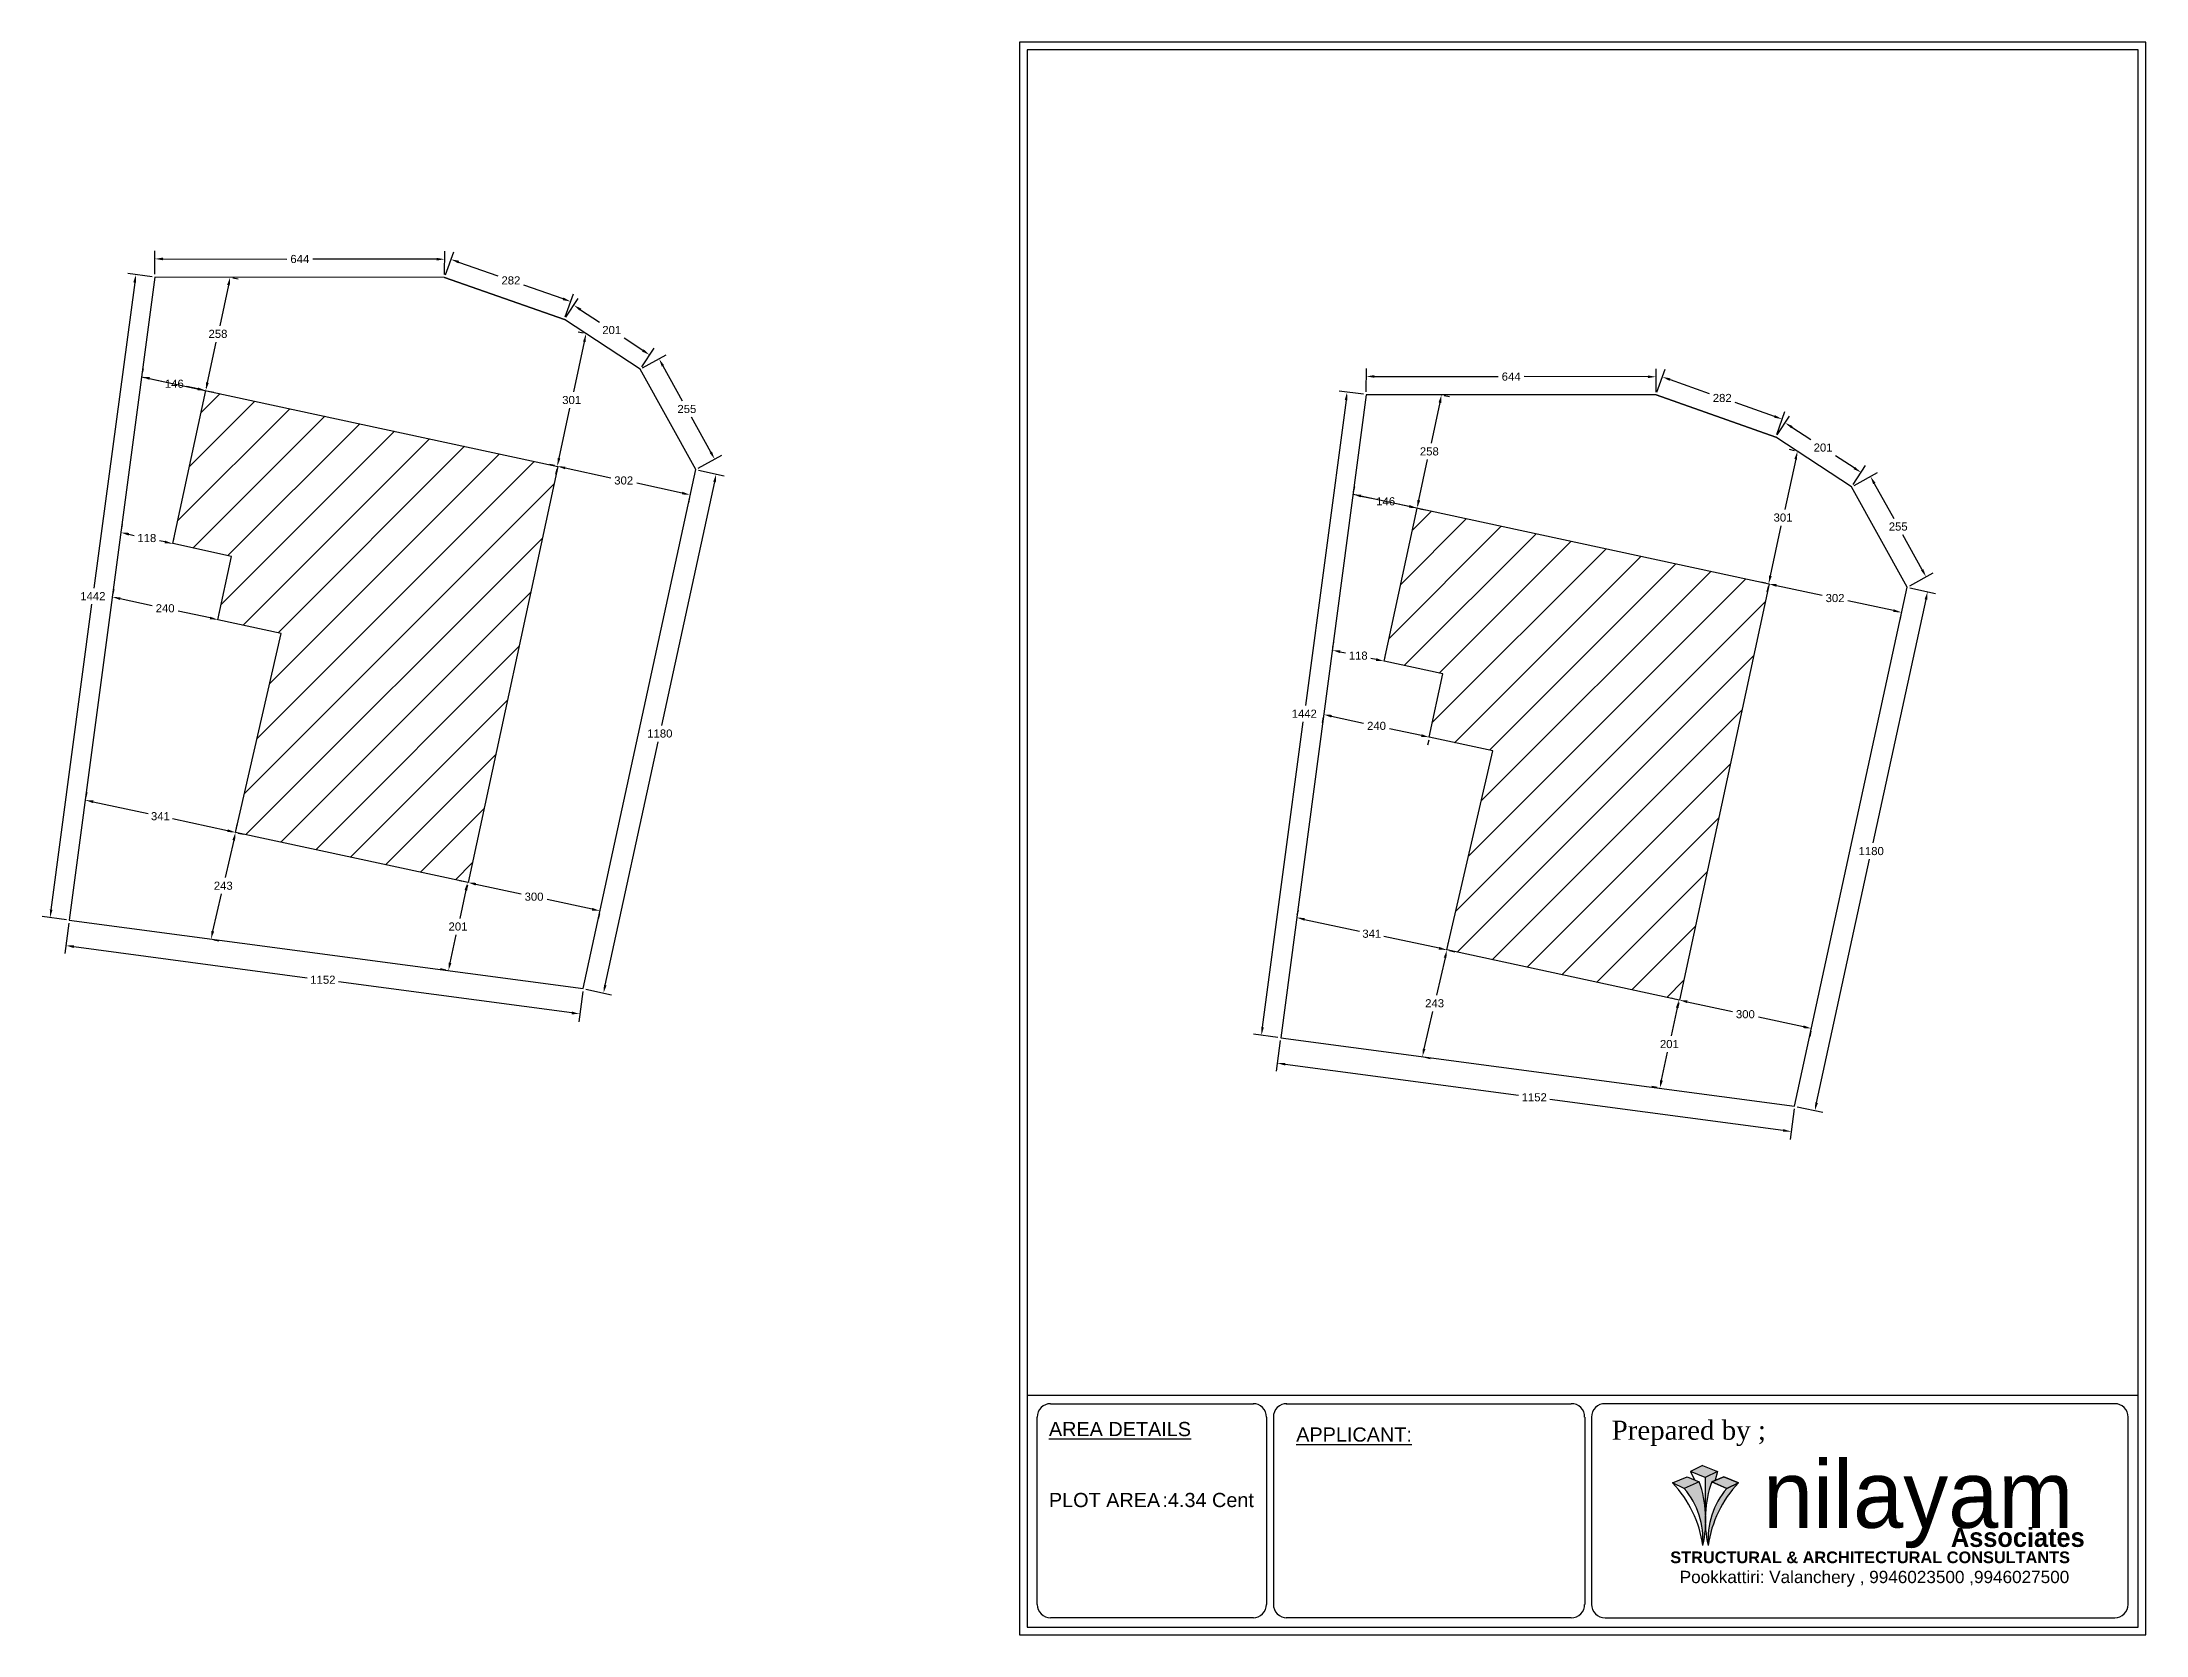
# Model space of a CAD drawing. Header units: inches. Extents: x -2903 to 3367, y -161 to 1064.
# Drawn here: x -676.09 to -629.35, y 517.69 to 553.08 of the extents above; entities that cross this region are included whole.
import ezdxf

# ---------------------------------------------------------------- set-up
doc = ezdxf.new("R2010")
doc.units = ezdxf.units.IN
doc.header["$MEASUREMENT"] = 0
doc.layers.add('PLAN', color=10, linetype='Continuous')
doc.styles.get("Standard").update_dxf_attribs({"font": 'arial.ttf'})
doc.dimstyles.get("Standard").update_dxf_attribs({"dimtxt": 0.18, "dimasz": 0.18, "dimexe": 0.18, "dimexo": 0.0625, "dimgap": 0.09, "dimtad": 0, "dimtih": 1, "dimtoh": 1, "dimdec": 0, "dimlfac": 100, "dimzin": 0, "dimdsep": 46, "dimtxsty": 'Standard', "dimcen": 0.09, "dimadec": 0, "dimazin": 0, "dimtfac": 1, "dimtdec": 0, "dimtofl": 0, "dimtmove": 0, "dimatfit": 3, "dimfxl": 1, "dimtolj": 1, "dimtzin": 0, "dimarcsym": 0})

msp = doc.modelspace()

# ---------------------------------------------------------------- texts
at = {"insert": (-641.222, 522.448), "char_height": 0.42561, "width": 9.8798, "attachment_point": 1}
msp.add_mtext('{\\fTimes New Roman|b0|i0|c0|p18;Prepared by ;}', dxfattribs=at)
msp.add_mtext('{\\fTimes New Roman|b0|i0|c0|p18;Prepared by ;}', dxfattribs=at)
at = {"layer": 'PLAN', "color": 0, "char_height": 0.31527, "attachment_point": 1}
for s, insert, width in [('\\pxt4.6154;{\\LAREA DETAILS}\\P\\P\\P\\ptz;PLOT AREA^I:4.34 Cent\\P\\pt8;\\P\\P\\ptz;\\P^I', (-653.723, 522.418), 5.16419), ('\\pxt4.6154;{\\LAPPLICANT:}', (-648.229, 522.296), 6.32934), ('\\pxt4.6154;{\\LAPPLICANT:}', (-648.229, 522.296), 6.32934)]:
    msp.add_mtext(s, dxfattribs=dict(at, insert=insert, width=width))

# ---------------------------------------------------------------- blocks, each defined once
blk = doc.blocks.new('*D192')
at = {"color": 0, "lineweight": -2, "transparency": 16777216}
for p, q in [((-664.657, 543.593), (-664.682, 543.478)), ((-664.468, 543.616), (-663.457, 543.398)), ((-661.87, 543.057), (-662.881, 543.275)), ((-661.707, 542.958), (-661.732, 542.843))]:
    blk.add_line(p, q, dxfattribs=at)
at = {"color": 0, "transparency": 16777216}
for points in [[(-664.462, 543.645), (-664.474, 543.587), (-664.644, 543.654)], [(-661.864, 543.086), (-661.877, 543.028), (-661.694, 543.019)]]:
    blk.add_solid(points, dxfattribs=at)
at = {"layer": 'Defpoints', "color": 0, "transparency": 16777216}
for p in [(-664.644, 543.654), (-664.644, 543.654), (-661.694, 543.019)]:
    blk.add_point(p, dxfattribs=at)
at = {"color": 0, "transparency": 16777216, "insert": (-663.169, 543.337), "char_height": 0.18, "attachment_point": 5}
blk.add_mtext('\\A1;302', dxfattribs=at)
blk = doc.blocks.new('*D193')
at = {"color": 0, "lineweight": -2, "transparency": 16777216}
for p, q in [((-666.641, 534.344), (-666.666, 534.229)), ((-666.452, 534.367), (-665.45, 534.151)), ((-663.871, 533.811), (-664.873, 534.027)), ((-663.708, 533.712), (-663.733, 533.597))]:
    blk.add_line(p, q, dxfattribs=at)
at = {"color": 0, "transparency": 16777216}
for points in [[(-666.446, 534.396), (-666.459, 534.338), (-666.628, 534.405)], [(-663.864, 533.84), (-663.877, 533.781), (-663.695, 533.773)]]:
    blk.add_solid(points, dxfattribs=at)
at = {"layer": 'Defpoints', "color": 0, "transparency": 16777216}
for p in [(-666.628, 534.405), (-663.695, 533.773), (-663.695, 533.773)]:
    blk.add_point(p, dxfattribs=at)
at = {"color": 0, "transparency": 16777216, "insert": (-665.161, 534.089), "char_height": 0.18, "attachment_point": 5}
blk.add_mtext('\\A1;300', dxfattribs=at)
blk = doc.blocks.new('*D194')
at = {"color": 0, "lineweight": -2, "transparency": 16777216}
for p, q in [((-664.044, 546.421), (-664.286, 545.307)), ((-664.067, 546.61), (-664.182, 546.635)), ((-664.606, 543.83), (-664.365, 544.943)), ((-664.705, 543.667), (-664.82, 543.692))]:
    blk.add_line(p, q, dxfattribs=at)
at = {"color": 0, "transparency": 16777216}
for points in [[(-664.073, 546.427), (-664.015, 546.415), (-664.006, 546.597)], [(-664.635, 543.836), (-664.577, 543.824), (-664.644, 543.654)]]:
    blk.add_solid(points, dxfattribs=at)
at = {"layer": 'Defpoints', "color": 0, "transparency": 16777216}
for p in [(-664.006, 546.597), (-664.006, 546.597), (-664.644, 543.654)]:
    blk.add_point(p, dxfattribs=at)
at = {"color": 0, "transparency": 16777216, "insert": (-664.325, 545.125), "char_height": 0.18, "attachment_point": 5}
blk.add_mtext('\\A1;301', dxfattribs=at)
blk = doc.blocks.new('*D195')
at = {"color": 0, "lineweight": -2, "transparency": 16777216}
for p, q in [((-671.85, 547.842), (-671.735, 547.817)), ((-671.949, 547.679), (-672.143, 546.777)), ((-672.416, 545.512), (-672.222, 546.413)), ((-672.393, 545.322), (-672.278, 545.298))]:
    blk.add_line(p, q, dxfattribs=at)
at = {"color": 0, "transparency": 16777216}
for points in [[(-671.979, 547.685), (-671.92, 547.672), (-671.911, 547.855)], [(-672.445, 545.518), (-672.387, 545.505), (-672.454, 545.336)]]:
    blk.add_solid(points, dxfattribs=at)
at = {"layer": 'Defpoints', "color": 0, "transparency": 16777216}
for p in [(-671.911, 547.855), (-671.911, 547.855), (-672.454, 545.336)]:
    blk.add_point(p, dxfattribs=at)
at = {"color": 0, "transparency": 16777216, "insert": (-672.183, 546.595), "char_height": 0.18, "attachment_point": 5}
blk.add_mtext('\\A1;258', dxfattribs=at)
blk = doc.blocks.new('*D311')
at = {"color": 0, "lineweight": -2, "transparency": 16777216}
for p, q in [((-673.864, 545.703), (-673.84, 545.818)), ((-673.702, 545.604), (-673.433, 545.546)), ((-672.441, 545.397), (-672.416, 545.512)), ((-672.63, 545.373), (-672.872, 545.426))]:
    blk.add_line(p, q, dxfattribs=at)
at = {"color": 0, "transparency": 16777216}
for points in [[(-673.695, 545.634), (-673.708, 545.575), (-673.878, 545.642)], [(-672.624, 545.403), (-672.636, 545.344), (-672.454, 545.336)]]:
    blk.add_solid(points, dxfattribs=at)
at = {"layer": 'Defpoints', "color": 0, "transparency": 16777216}
for p in [(-673.878, 545.642), (-672.454, 545.336), (-672.454, 545.336)]:
    blk.add_point(p, dxfattribs=at)
at = {"color": 0, "transparency": 16777216, "insert": (-673.152, 545.486), "char_height": 0.18, "attachment_point": 5}
blk.add_mtext('\\A1;146', dxfattribs=at)
blk = doc.blocks.new('*D196')
at = {"color": 0, "lineweight": -2, "transparency": 16777216}
for p, q in [((-674.325, 542.243), (-674.3, 542.358)), ((-674.162, 542.144), (-674.043, 542.118)), ((-673.363, 541.972), (-673.482, 541.997)), ((-673.174, 541.995), (-673.149, 542.11))]:
    blk.add_line(p, q, dxfattribs=at)
at = {"color": 0, "transparency": 16777216}
for points in [[(-674.156, 542.173), (-674.169, 542.114), (-674.338, 542.182)], [(-673.357, 542.001), (-673.369, 541.942), (-673.187, 541.934)]]:
    blk.add_solid(points, dxfattribs=at)
at = {"layer": 'Defpoints', "color": 0, "transparency": 16777216}
for p in [(-674.338, 542.182), (-674.338, 542.182), (-673.187, 541.934)]:
    blk.add_point(p, dxfattribs=at)
at = {"color": 0, "transparency": 16777216, "insert": (-673.763, 542.058), "char_height": 0.18, "attachment_point": 5}
blk.add_mtext('\\A1;118', dxfattribs=at)
blk = doc.blocks.new('*D312')
at = {"color": 0, "lineweight": -2, "transparency": 16777216}
for p, q in [((-674.516, 540.811), (-674.491, 540.926)), ((-674.353, 540.712), (-673.646, 540.559)), ((-672.359, 540.282), (-673.066, 540.434)), ((-672.17, 540.305), (-672.145, 540.42))]:
    blk.add_line(p, q, dxfattribs=at)
at = {"color": 0, "transparency": 16777216}
for points in [[(-674.347, 540.741), (-674.359, 540.682), (-674.529, 540.75)], [(-672.353, 540.311), (-672.365, 540.253), (-672.183, 540.244)]]:
    blk.add_solid(points, dxfattribs=at)
at = {"layer": 'Defpoints', "color": 0, "transparency": 16777216}
for p in [(-674.529, 540.75), (-674.529, 540.75), (-672.183, 540.244)]:
    blk.add_point(p, dxfattribs=at)
at = {"color": 0, "transparency": 16777216, "insert": (-673.356, 540.497), "char_height": 0.18, "attachment_point": 5}
blk.add_mtext('\\A1;240', dxfattribs=at)
blk = doc.blocks.new('*D197')
at = {"color": 0, "lineweight": -2, "transparency": 16777216}
for p, q in [((-675.116, 536.298), (-675.092, 536.413)), ((-674.954, 536.199), (-673.732, 535.936)), ((-671.968, 535.555), (-673.19, 535.819)), ((-671.779, 535.579), (-671.754, 535.693))]:
    blk.add_line(p, q, dxfattribs=at)
at = {"color": 0, "transparency": 16777216}
for points in [[(-674.947, 536.228), (-674.96, 536.169), (-675.13, 536.237)], [(-671.962, 535.585), (-671.975, 535.526), (-671.792, 535.518)]]:
    blk.add_solid(points, dxfattribs=at)
at = {"layer": 'Defpoints', "color": 0, "transparency": 16777216}
for p in [(-675.13, 536.237), (-671.792, 535.518), (-671.792, 535.518)]:
    blk.add_point(p, dxfattribs=at)
at = {"color": 0, "transparency": 16777216, "insert": (-673.461, 535.877), "char_height": 0.18, "attachment_point": 5}
blk.add_mtext('\\A1;341', dxfattribs=at)
blk = doc.blocks.new('*D198')
at = {"color": 0, "lineweight": -2, "transparency": 16777216}
for p, q in [((-671.833, 535.342), (-672.023, 534.514)), ((-671.731, 535.504), (-671.617, 535.477)), ((-672.297, 533.323), (-672.107, 534.15)), ((-672.276, 533.133), (-672.162, 533.107))]:
    blk.add_line(p, q, dxfattribs=at)
at = {"color": 0, "transparency": 16777216}
for points in [[(-671.862, 535.349), (-671.803, 535.335), (-671.792, 535.518)], [(-672.326, 533.329), (-672.268, 533.316), (-672.337, 533.147)]]:
    blk.add_solid(points, dxfattribs=at)
at = {"layer": 'Defpoints', "color": 0, "transparency": 16777216}
for p in [(-671.792, 535.518), (-671.792, 535.518), (-672.337, 533.147)]:
    blk.add_point(p, dxfattribs=at)
at = {"color": 0, "transparency": 16777216, "insert": (-672.065, 534.332), "char_height": 0.18, "attachment_point": 5}
blk.add_mtext('\\A1;243', dxfattribs=at)
blk = doc.blocks.new('*D199')
at = {"color": 0, "lineweight": -2, "transparency": 16777216}
for p, q in [((-666.699, 534.42), (-666.814, 534.445)), ((-666.676, 534.231), (-666.811, 533.608)), ((-667.025, 532.621), (-666.89, 533.244)), ((-667.124, 532.458), (-667.239, 532.483))]:
    blk.add_line(p, q, dxfattribs=at)
at = {"color": 0, "transparency": 16777216}
for points in [[(-666.705, 534.237), (-666.647, 534.225), (-666.638, 534.407)], [(-667.054, 532.627), (-666.995, 532.615), (-667.063, 532.445)]]:
    blk.add_solid(points, dxfattribs=at)
at = {"layer": 'Defpoints', "color": 0, "transparency": 16777216}
for p in [(-666.638, 534.407), (-666.638, 534.407), (-667.063, 532.445)]:
    blk.add_point(p, dxfattribs=at)
at = {"color": 0, "transparency": 16777216, "insert": (-666.85, 533.426), "char_height": 0.18, "attachment_point": 5}
blk.add_mtext('\\A1;201', dxfattribs=at)
blk = doc.blocks.new('*D318')
at = {"color": 0, "lineweight": -2, "transparency": 16777216}
for p, q in [((-673.583, 547.919), (-673.582, 548.441)), ((-673.402, 548.261), (-670.653, 548.258)), ((-667.326, 548.254), (-670.075, 548.257)), ((-667.147, 547.912), (-667.146, 548.434))]:
    blk.add_line(p, q, dxfattribs=at)
at = {"color": 0, "transparency": 16777216}
for points in [[(-673.402, 548.291), (-673.403, 548.231), (-673.582, 548.261)], [(-667.326, 548.284), (-667.326, 548.224), (-667.146, 548.254)]]:
    blk.add_solid(points, dxfattribs=at)
at = {"layer": 'Defpoints', "color": 0, "transparency": 16777216}
for p in [(-673.582, 548.261), (-673.583, 547.856), (-667.147, 547.85)]:
    blk.add_point(p, dxfattribs=at)
at = {"color": 0, "transparency": 16777216, "insert": (-670.364, 548.258), "char_height": 0.18, "attachment_point": 5}
blk.add_mtext('\\A1;644', dxfattribs=at)
blk = doc.blocks.new('*D319')
at = {"color": 0, "lineweight": -2, "transparency": 16777216}
for p, q in [((-667.126, 547.909), (-666.945, 548.421)), ((-666.836, 548.191), (-665.965, 547.884)), ((-664.515, 547.373), (-665.386, 547.68)), ((-664.466, 546.971), (-664.286, 547.483))]:
    blk.add_line(p, q, dxfattribs=at)
at = {"color": 0, "transparency": 16777216}
for points in [[(-666.826, 548.22), (-666.846, 548.163), (-667.005, 548.251)], [(-664.505, 547.401), (-664.525, 547.345), (-664.345, 547.313)]]:
    blk.add_solid(points, dxfattribs=at)
at = {"layer": 'Defpoints', "color": 0, "transparency": 16777216}
for p in [(-667.147, 547.85), (-664.345, 547.313), (-664.487, 546.912)]:
    blk.add_point(p, dxfattribs=at)
at = {"color": 0, "transparency": 16777216, "insert": (-665.675, 547.782), "char_height": 0.18, "attachment_point": 5}
blk.add_mtext('\\A1;282', dxfattribs=at)
blk = doc.blocks.new('*D320')
at = {"color": 0, "lineweight": -2, "transparency": 16777216}
for p, q in [((-664.453, 546.964), (-664.179, 547.382)), ((-664.127, 547.133), (-663.708, 546.859)), ((-662.744, 546.227), (-663.162, 546.501)), ((-662.768, 545.861), (-662.494, 546.279))]:
    blk.add_line(p, q, dxfattribs=at)
at = {"color": 0, "transparency": 16777216}
for points in [[(-664.11, 547.158), (-664.143, 547.108), (-664.277, 547.232)], [(-662.727, 546.252), (-662.76, 546.202), (-662.593, 546.128)]]:
    blk.add_solid(points, dxfattribs=at)
at = {"layer": 'Defpoints', "color": 0, "transparency": 16777216}
for p in [(-664.487, 546.912), (-664.277, 547.232), (-662.803, 545.808)]:
    blk.add_point(p, dxfattribs=at)
at = {"color": 0, "transparency": 16777216, "insert": (-663.435, 546.68), "char_height": 0.18, "attachment_point": 5}
blk.add_mtext('\\A1;201', dxfattribs=at)
blk = doc.blocks.new('*D321')
at = {"color": 0, "lineweight": -2, "transparency": 16777216}
for p, q in [((-662.748, 545.839), (-662.227, 546.128)), ((-662.297, 545.883), (-661.867, 545.107)), ((-661.235, 543.968), (-661.665, 544.743)), ((-661.512, 543.608), (-660.991, 543.897))]:
    blk.add_line(p, q, dxfattribs=at)
at = {"color": 0, "transparency": 16777216}
for points in [[(-662.271, 545.898), (-662.323, 545.868), (-662.384, 546.04)], [(-661.209, 543.982), (-661.261, 543.953), (-661.148, 543.81)]]:
    blk.add_solid(points, dxfattribs=at)
at = {"layer": 'Defpoints', "color": 0, "transparency": 16777216}
for p in [(-662.803, 545.808), (-661.566, 543.578), (-661.148, 543.81)]:
    blk.add_point(p, dxfattribs=at)
at = {"color": 0, "transparency": 16777216, "insert": (-661.766, 544.925), "char_height": 0.18, "attachment_point": 5}
blk.add_mtext('\\A1;255', dxfattribs=at)
blk = doc.blocks.new('*D322')
at = {"color": 0, "lineweight": -2, "transparency": 16777216}
for p, q in [((-661.505, 543.565), (-660.938, 543.442)), ((-661.152, 543.304), (-662.326, 537.896)), ((-663.579, 532.124), (-662.405, 537.532)), ((-664.008, 532.033), (-663.441, 531.91))]:
    blk.add_line(p, q, dxfattribs=at)
at = {"color": 0, "transparency": 16777216}
for points in [[(-661.182, 543.31), (-661.123, 543.298), (-661.114, 543.48)], [(-663.608, 532.131), (-663.55, 532.118), (-663.617, 531.949)]]:
    blk.add_solid(points, dxfattribs=at)
at = {"layer": 'Defpoints', "color": 0, "transparency": 16777216}
for p in [(-661.566, 543.578), (-664.069, 532.047), (-663.617, 531.949)]:
    blk.add_point(p, dxfattribs=at)
at = {"color": 0, "transparency": 16777216, "insert": (-662.366, 537.714), "char_height": 0.18, "attachment_point": 5}
blk.add_mtext('\\A1;1180', dxfattribs=at)
blk = doc.blocks.new('*D323')
at = {"color": 0, "lineweight": -2, "transparency": 16777216}
for p, q in [((-675.493, 533.504), (-675.584, 532.825)), ((-675.382, 532.979), (-670.202, 532.29)), ((-664.323, 531.507), (-669.503, 532.197)), ((-664.078, 531.985), (-664.168, 531.305))]:
    blk.add_line(p, q, dxfattribs=at)
at = {"color": 0, "transparency": 16777216}
for points in [[(-675.378, 533.009), (-675.386, 532.949), (-675.56, 533.003)], [(-664.319, 531.537), (-664.327, 531.477), (-664.144, 531.483)]]:
    blk.add_solid(points, dxfattribs=at)
at = {"layer": 'Defpoints', "color": 0, "transparency": 16777216}
for p in [(-675.485, 533.566), (-675.56, 533.003), (-664.069, 532.047)]:
    blk.add_point(p, dxfattribs=at)
at = {"color": 0, "transparency": 16777216, "insert": (-669.852, 532.243), "char_height": 0.18, "attachment_point": 5}
blk.add_mtext('\\A1;1152', dxfattribs=at)
blk = doc.blocks.new('*D324')
at = {"color": 0, "lineweight": -2, "transparency": 16777216}
for p, q in [((-673.645, 547.865), (-674.188, 547.937)), ((-674.033, 547.735), (-674.937, 540.948)), ((-675.888, 533.801), (-674.985, 540.588)), ((-675.547, 533.574), (-676.09, 533.647))]:
    blk.add_line(p, q, dxfattribs=at)
at = {"color": 0, "transparency": 16777216}
for points in [[(-674.063, 547.739), (-674.003, 547.731), (-674.009, 547.913)], [(-675.918, 533.805), (-675.858, 533.797), (-675.912, 533.623)]]:
    blk.add_solid(points, dxfattribs=at)
at = {"layer": 'Defpoints', "color": 0, "transparency": 16777216}
for p in [(-673.583, 547.856), (-675.912, 533.623), (-675.485, 533.566)]:
    blk.add_point(p, dxfattribs=at)
at = {"color": 0, "transparency": 16777216, "insert": (-674.961, 540.768), "char_height": 0.18, "attachment_point": 5}
blk.add_mtext('\\A1;1442', dxfattribs=at)
blk = doc.blocks.new('nilayan new')
h = blk.add_hatch(color=256)
h.set_gradient(color1=(171, 171, 160), color2=(233, 233, 231), one_color=1, tint=0.91)
h.paths.add_polyline_path([(-543.265, 296.076), (-543.464, 295.991), (-543.303, 295.916), (-543.099, 296.007)])
h.paths.add_polyline_path([(-543.099, 296.007), (-543.303, 295.916, -0.197043), (-543.05, 295.133, 0.041266), (-543.013, 295.39, -0.030102), (-543.013, 295.58, 0.069334)])
h.paths.add_polyline_path([(-542.927, 296.007), (-542.722, 295.916), (-542.561, 295.991), (-542.76, 296.076)])
h.paths.add_polyline_path([(-542.561, 295.991), (-542.722, 295.916, 0.197043), (-542.976, 295.133, -0.158169)])
h = blk.add_hatch(color=256)
h.set_gradient(color1=(13, 97, 231), color2=(163, 196, 250), one_color=1, tint=0.81, name='HEMISPHERICAL')
h.paths.add_polyline_path([(-542.848, 296.148), (-543.052, 296.23), (-543.218, 296.149), (-543.018, 296.064)])
h.paths.add_polyline_path([(-543.016, 295.622, -0.006631), (-543.013, 295.58, -0.069334), (-542.927, 296.007), (-542.882, 296.026), (-542.848, 296.148), (-543.018, 296.064)])
for p, q in [((-543.464, 295.991), (-543.265, 296.076)), ((-543.303, 295.916), (-543.464, 295.991)), ((-543.099, 296.007), (-543.303, 295.916)), ((-543.265, 296.076), (-543.099, 296.007)), ((-543.052, 296.23), (-543.218, 296.149)), ((-543.018, 296.064), (-543.218, 296.149)), ((-543.218, 296.149), (-543.163, 296.034)), ((-543.052, 296.23), (-542.848, 296.148)), ((-542.848, 296.148), (-543.018, 296.064)), ((-543.018, 296.064), (-543.016, 295.622)), ((-542.76, 296.076), (-542.927, 296.007)), ((-542.927, 296.007), (-542.722, 295.916)), ((-542.848, 296.148), (-542.882, 296.026)), ((-542.561, 295.991), (-542.76, 296.076)), ((-542.722, 295.916), (-542.561, 295.991))]:
    blk.add_line(p, q)
for points in [[(-543.265, 296.076), (-543.099, 296.007), (-543.303, 295.916), (-543.464, 295.991), (-543.265, 296.076)], [(-542.76, 296.076), (-542.561, 295.991), (-542.722, 295.916), (-542.927, 296.007), (-542.76, 296.076)]]:
    blk.add_lwpolyline(points)
for centre, radius, start, end in [((-544.579, 294.922), 1.544, 7.8259, 43.7778), ((-544.588, 295.485), 1.579, 347.0994, 19.3132), ((-541.437, 295.485), 1.579, 160.6868, 192.9006), ((-541.446, 294.922), 1.544, 136.2222, 172.1741), ((-544.132, 295.215), 1.085, 355.6446, 40.2323), ((-541.893, 295.215), 1.085, 139.7677, 184.3554)]:
    blk.add_arc(centre, radius, start, end)
at = {"attachment_point": 1}
for s, width, insert, char_height in [('{\\fBauhaus|b0|i0|c0|p2;\\C5;nilayam}', 18.84828, (-542.225, 296.297), 0.92248), ('Pookkattiri: Valanchery , 9946023500 ,9946027500', 13.33237, (-543.366, 294.786), 0.168)]:
    blk.add_mtext_dynamic_manual_height_columns(s, width=width, gutter_width=1, heights=[0], dxfattribs=dict(at, insert=insert, char_height=char_height))
for s, insert, char_height, width in [('{\\fBauhaus|b1|i0|c0|p2;Associates}', (-539.651, 295.373), 0.25945, 11.05359), ('{\\fArial Greek|b1|i0|c0|p34;STRUCTURAL & ARCHITECTURAL CONSULTANTS}', (-543.495, 295.051), 0.16, 15.33754)]:
    blk.add_mtext(s, dxfattribs=dict(at, insert=insert, char_height=char_height, width=width))
blk = doc.blocks.new('*D429')
at = {"color": 0, "lineweight": -2, "transparency": 16777216}
for p, q in [((-637.746, 540.981), (-637.771, 540.866)), ((-637.557, 541.004), (-636.546, 540.786)), ((-634.959, 540.445), (-635.971, 540.662)), ((-634.797, 540.346), (-634.821, 540.231))]:
    blk.add_line(p, q, dxfattribs=at)
at = {"color": 0, "transparency": 16777216}
for points in [[(-637.551, 541.033), (-637.564, 540.975), (-637.733, 541.042)], [(-634.953, 540.474), (-634.966, 540.415), (-634.784, 540.407)]]:
    blk.add_solid(points, dxfattribs=at)
at = {"layer": 'Defpoints', "color": 0, "transparency": 16777216}
for p in [(-637.733, 541.042), (-637.733, 541.042), (-634.784, 540.407)]:
    blk.add_point(p, dxfattribs=at)
at = {"color": 0, "transparency": 16777216, "insert": (-636.258, 540.724), "char_height": 0.18, "attachment_point": 5}
blk.add_mtext('\\A1;302', dxfattribs=at)
blk = doc.blocks.new('*D430')
at = {"color": 0, "lineweight": -2, "transparency": 16777216}
for p, q in [((-639.731, 531.732), (-639.755, 531.617)), ((-639.542, 531.755), (-638.539, 531.539)), ((-636.96, 531.199), (-637.962, 531.415)), ((-636.797, 531.1), (-636.822, 530.985))]:
    blk.add_line(p, q, dxfattribs=at)
at = {"color": 0, "transparency": 16777216}
for points in [[(-639.535, 531.784), (-639.548, 531.725), (-639.717, 531.793)], [(-636.954, 531.228), (-636.966, 531.169), (-636.784, 531.161)]]:
    blk.add_solid(points, dxfattribs=at)
at = {"layer": 'Defpoints', "color": 0, "transparency": 16777216}
for p in [(-639.717, 531.793), (-636.784, 531.161), (-636.784, 531.161)]:
    blk.add_point(p, dxfattribs=at)
at = {"color": 0, "transparency": 16777216, "insert": (-638.251, 531.477), "char_height": 0.18, "attachment_point": 5}
blk.add_mtext('\\A1;300', dxfattribs=at)
blk = doc.blocks.new('*D431')
at = {"color": 0, "lineweight": -2, "transparency": 16777216}
for p, q in [((-637.133, 543.809), (-637.375, 542.695)), ((-637.156, 543.998), (-637.271, 544.023)), ((-637.695, 541.218), (-637.454, 542.331)), ((-637.794, 541.055), (-637.909, 541.08))]:
    blk.add_line(p, q, dxfattribs=at)
at = {"color": 0, "transparency": 16777216}
for points in [[(-637.163, 543.815), (-637.104, 543.802), (-637.095, 543.985)], [(-637.724, 541.224), (-637.666, 541.211), (-637.733, 541.042)]]:
    blk.add_solid(points, dxfattribs=at)
at = {"layer": 'Defpoints', "color": 0, "transparency": 16777216}
for p in [(-637.095, 543.985), (-637.095, 543.985), (-637.733, 541.042)]:
    blk.add_point(p, dxfattribs=at)
at = {"color": 0, "transparency": 16777216, "insert": (-637.414, 542.513), "char_height": 0.18, "attachment_point": 5}
blk.add_mtext('\\A1;301', dxfattribs=at)
blk = doc.blocks.new('*D432')
at = {"color": 0, "lineweight": -2, "transparency": 16777216}
for p, q in [((-645.038, 545.067), (-645.233, 544.165)), ((-644.939, 545.229), (-644.825, 545.205)), ((-645.505, 542.899), (-645.311, 543.801)), ((-645.482, 542.71), (-645.367, 542.685))]:
    blk.add_line(p, q, dxfattribs=at)
at = {"color": 0, "transparency": 16777216}
for points in [[(-645.068, 545.073), (-645.009, 545.06), (-645, 545.243)], [(-645.535, 542.906), (-645.476, 542.893), (-645.543, 542.723)]]:
    blk.add_solid(points, dxfattribs=at)
at = {"layer": 'Defpoints', "color": 0, "transparency": 16777216}
for p in [(-645, 545.243), (-645, 545.243), (-645.543, 542.723)]:
    blk.add_point(p, dxfattribs=at)
at = {"color": 0, "transparency": 16777216, "insert": (-645.272, 543.983), "char_height": 0.18, "attachment_point": 5}
blk.add_mtext('\\A1;258', dxfattribs=at)
blk = doc.blocks.new('*D437')
at = {"color": 0, "lineweight": -2, "transparency": 16777216}
for p, q in [((-646.954, 543.091), (-646.929, 543.206)), ((-646.791, 542.992), (-646.522, 542.934)), ((-645.719, 542.761), (-645.961, 542.813)), ((-645.53, 542.784), (-645.505, 542.899))]:
    blk.add_line(p, q, dxfattribs=at)
at = {"color": 0, "transparency": 16777216}
for points in [[(-646.785, 543.022), (-646.797, 542.963), (-646.967, 543.03)], [(-645.713, 542.791), (-645.726, 542.732), (-645.543, 542.723)]]:
    blk.add_solid(points, dxfattribs=at)
at = {"layer": 'Defpoints', "color": 0, "transparency": 16777216}
for p in [(-646.967, 543.03), (-645.543, 542.723), (-645.543, 542.723)]:
    blk.add_point(p, dxfattribs=at)
at = {"color": 0, "transparency": 16777216, "insert": (-646.241, 542.874), "char_height": 0.18, "attachment_point": 5}
blk.add_mtext('\\A1;146', dxfattribs=at)
blk = doc.blocks.new('*D433')
at = {"color": 0, "lineweight": -2, "transparency": 16777216}
for p, q in [((-647.414, 539.631), (-647.39, 539.745)), ((-647.252, 539.532), (-647.132, 539.506)), ((-646.452, 539.359), (-646.571, 539.385)), ((-646.263, 539.383), (-646.238, 539.497))]:
    blk.add_line(p, q, dxfattribs=at)
at = {"color": 0, "transparency": 16777216}
for points in [[(-647.245, 539.561), (-647.258, 539.502), (-647.427, 539.569)], [(-646.446, 539.389), (-646.458, 539.33), (-646.276, 539.321)]]:
    blk.add_solid(points, dxfattribs=at)
at = {"layer": 'Defpoints', "color": 0, "transparency": 16777216}
for p in [(-647.427, 539.569), (-647.427, 539.569), (-646.276, 539.321)]:
    blk.add_point(p, dxfattribs=at)
at = {"color": 0, "transparency": 16777216, "insert": (-646.852, 539.445), "char_height": 0.18, "attachment_point": 5}
blk.add_mtext('\\A1;118', dxfattribs=at)
blk = doc.blocks.new('*D438')
at = {"color": 0, "lineweight": -2, "transparency": 16777216}
for p, q in [((-647.631, 538.076), (-647.656, 537.962)), ((-647.442, 538.1), (-646.735, 537.947)), ((-645.448, 537.67), (-646.155, 537.822)), ((-645.285, 537.571), (-645.31, 537.456))]:
    blk.add_line(p, q, dxfattribs=at)
at = {"color": 0, "transparency": 16777216}
for points in [[(-647.436, 538.129), (-647.448, 538.07), (-647.618, 538.137)], [(-645.442, 537.699), (-645.454, 537.641), (-645.272, 537.632)]]:
    blk.add_solid(points, dxfattribs=at)
at = {"layer": 'Defpoints', "color": 0, "transparency": 16777216}
for p in [(-647.618, 538.137), (-647.618, 538.137), (-645.272, 537.632)]:
    blk.add_point(p, dxfattribs=at)
at = {"color": 0, "transparency": 16777216, "insert": (-646.445, 537.885), "char_height": 0.18, "attachment_point": 5}
blk.add_mtext('\\A1;240', dxfattribs=at)
blk = doc.blocks.new('*D434')
at = {"color": 0, "lineweight": -2, "transparency": 16777216}
for p, q in [((-648.206, 533.685), (-648.181, 533.8)), ((-648.043, 533.586), (-646.822, 533.323)), ((-645.057, 532.943), (-646.279, 533.206)), ((-644.868, 532.966), (-644.844, 533.081))]:
    blk.add_line(p, q, dxfattribs=at)
at = {"color": 0, "transparency": 16777216}
for points in [[(-648.037, 533.616), (-648.049, 533.557), (-648.219, 533.624)], [(-645.051, 532.973), (-645.064, 532.914), (-644.881, 532.905)]]:
    blk.add_solid(points, dxfattribs=at)
at = {"layer": 'Defpoints', "color": 0, "transparency": 16777216}
for p in [(-648.219, 533.624), (-644.881, 532.905), (-644.881, 532.905)]:
    blk.add_point(p, dxfattribs=at)
at = {"color": 0, "transparency": 16777216, "insert": (-646.55, 533.265), "char_height": 0.18, "attachment_point": 5}
blk.add_mtext('\\A1;341', dxfattribs=at)
blk = doc.blocks.new('*D435')
at = {"color": 0, "lineweight": -2, "transparency": 16777216}
for p, q in [((-644.821, 532.891), (-644.706, 532.865)), ((-644.922, 532.73), (-645.112, 531.902)), ((-645.386, 530.71), (-645.196, 531.538)), ((-645.366, 530.521), (-645.251, 530.495))]:
    blk.add_line(p, q, dxfattribs=at)
at = {"color": 0, "transparency": 16777216}
for points in [[(-644.951, 532.737), (-644.893, 532.723), (-644.881, 532.905)], [(-645.415, 530.717), (-645.357, 530.704), (-645.426, 530.535)]]:
    blk.add_solid(points, dxfattribs=at)
at = {"layer": 'Defpoints', "color": 0, "transparency": 16777216}
for p in [(-644.881, 532.905), (-644.881, 532.905), (-645.426, 530.535)]:
    blk.add_point(p, dxfattribs=at)
at = {"color": 0, "transparency": 16777216, "insert": (-645.154, 531.72), "char_height": 0.18, "attachment_point": 5}
blk.add_mtext('\\A1;243', dxfattribs=at)
blk = doc.blocks.new('*D436')
at = {"color": 0, "lineweight": -2, "transparency": 16777216}
for p, q in [((-639.788, 531.808), (-639.903, 531.833)), ((-639.765, 531.619), (-639.9, 530.996)), ((-640.114, 530.009), (-639.979, 530.632)), ((-640.213, 529.846), (-640.328, 529.871))]:
    blk.add_line(p, q, dxfattribs=at)
at = {"color": 0, "transparency": 16777216}
for points in [[(-639.794, 531.625), (-639.736, 531.613), (-639.727, 531.795)], [(-640.143, 530.015), (-640.084, 530.002), (-640.152, 529.833)]]:
    blk.add_solid(points, dxfattribs=at)
at = {"layer": 'Defpoints', "color": 0, "transparency": 16777216}
for p in [(-639.727, 531.795), (-639.727, 531.795), (-640.152, 529.833)]:
    blk.add_point(p, dxfattribs=at)
at = {"color": 0, "transparency": 16777216, "insert": (-639.939, 530.814), "char_height": 0.18, "attachment_point": 5}
blk.add_mtext('\\A1;201', dxfattribs=at)
blk = doc.blocks.new('*D439')
at = {"color": 0, "lineweight": -2, "transparency": 16777216}
for p, q in [((-646.672, 545.307), (-646.671, 545.829)), ((-646.492, 545.649), (-643.743, 545.646)), ((-640.416, 545.642), (-643.165, 545.645)), ((-640.236, 545.3), (-640.235, 545.822))]:
    blk.add_line(p, q, dxfattribs=at)
at = {"color": 0, "transparency": 16777216}
for points in [[(-646.492, 545.679), (-646.492, 545.619), (-646.672, 545.649)], [(-640.416, 545.672), (-640.416, 545.612), (-640.236, 545.642)]]:
    blk.add_solid(points, dxfattribs=at)
at = {"layer": 'Defpoints', "color": 0, "transparency": 16777216}
for p in [(-646.672, 545.649), (-646.672, 545.244), (-640.236, 545.238)]:
    blk.add_point(p, dxfattribs=at)
at = {"color": 0, "transparency": 16777216, "insert": (-643.454, 545.645), "char_height": 0.18, "attachment_point": 5}
blk.add_mtext('\\A1;644', dxfattribs=at)
blk = doc.blocks.new('*D440')
at = {"color": 0, "lineweight": -2, "transparency": 16777216}
for p, q in [((-640.215, 545.297), (-640.035, 545.809)), ((-639.925, 545.579), (-639.054, 545.272)), ((-637.604, 544.761), (-638.475, 545.068)), ((-637.555, 544.359), (-637.375, 544.871))]:
    blk.add_line(p, q, dxfattribs=at)
at = {"color": 0, "transparency": 16777216}
for points in [[(-639.915, 545.607), (-639.935, 545.551), (-640.095, 545.639)], [(-637.594, 544.789), (-637.614, 544.733), (-637.435, 544.701)]]:
    blk.add_solid(points, dxfattribs=at)
at = {"layer": 'Defpoints', "color": 0, "transparency": 16777216}
for p in [(-640.236, 545.238), (-637.435, 544.701), (-637.576, 544.3)]:
    blk.add_point(p, dxfattribs=at)
at = {"color": 0, "transparency": 16777216, "insert": (-638.765, 545.17), "char_height": 0.18, "attachment_point": 5}
blk.add_mtext('\\A1;282', dxfattribs=at)
blk = doc.blocks.new('*D441')
at = {"color": 0, "lineweight": -2, "transparency": 16777216}
for p, q in [((-637.542, 544.352), (-637.268, 544.77)), ((-637.216, 544.521), (-636.797, 544.247)), ((-635.833, 543.615), (-636.251, 543.889)), ((-635.857, 543.249), (-635.584, 543.667))]:
    blk.add_line(p, q, dxfattribs=at)
at = {"color": 0, "transparency": 16777216}
for points in [[(-637.2, 544.546), (-637.232, 544.496), (-637.367, 544.62)], [(-635.816, 543.64), (-635.849, 543.59), (-635.682, 543.516)]]:
    blk.add_solid(points, dxfattribs=at)
at = {"layer": 'Defpoints', "color": 0, "transparency": 16777216}
for p in [(-637.367, 544.62), (-637.576, 544.3), (-635.892, 543.196)]:
    blk.add_point(p, dxfattribs=at)
at = {"color": 0, "transparency": 16777216, "insert": (-636.524, 544.068), "char_height": 0.18, "attachment_point": 5}
blk.add_mtext('\\A1;201', dxfattribs=at)
blk = doc.blocks.new('*D442')
at = {"color": 0, "lineweight": -2, "transparency": 16777216}
for p, q in [((-635.837, 543.227), (-635.316, 543.515)), ((-635.386, 543.271), (-634.956, 542.495)), ((-634.324, 541.355), (-634.754, 542.131)), ((-634.601, 540.996), (-634.08, 541.285))]:
    blk.add_line(p, q, dxfattribs=at)
at = {"color": 0, "transparency": 16777216}
for points in [[(-635.36, 543.285), (-635.412, 543.256), (-635.473, 543.428)], [(-634.298, 541.37), (-634.351, 541.341), (-634.237, 541.198)]]:
    blk.add_solid(points, dxfattribs=at)
at = {"layer": 'Defpoints', "color": 0, "transparency": 16777216}
for p in [(-635.892, 543.196), (-634.656, 540.966), (-634.237, 541.198)]:
    blk.add_point(p, dxfattribs=at)
at = {"color": 0, "transparency": 16777216, "insert": (-634.855, 542.313), "char_height": 0.18, "attachment_point": 5}
blk.add_mtext('\\A1;255', dxfattribs=at)
blk = doc.blocks.new('*D443')
at = {"color": 0, "lineweight": -2, "transparency": 16777216}
for p, q in [((-634.594, 540.953), (-634.028, 540.83)), ((-634.242, 540.692), (-635.416, 535.284)), ((-636.668, 529.512), (-635.494, 534.92)), ((-637.098, 529.421), (-636.531, 529.298))]:
    blk.add_line(p, q, dxfattribs=at)
at = {"color": 0, "transparency": 16777216}
for points in [[(-634.271, 540.698), (-634.212, 540.686), (-634.203, 540.868)], [(-636.698, 529.519), (-636.639, 529.506), (-636.707, 529.336)]]:
    blk.add_solid(points, dxfattribs=at)
at = {"layer": 'Defpoints', "color": 0, "transparency": 16777216}
for p in [(-634.656, 540.966), (-637.159, 529.434), (-636.707, 529.336)]:
    blk.add_point(p, dxfattribs=at)
at = {"color": 0, "transparency": 16777216, "insert": (-635.455, 535.102), "char_height": 0.18, "attachment_point": 5}
blk.add_mtext('\\A1;1180', dxfattribs=at)
blk = doc.blocks.new('*D444')
at = {"color": 0, "lineweight": -2, "transparency": 16777216}
for p, q in [((-648.583, 530.892), (-648.673, 530.212)), ((-648.471, 530.367), (-643.291, 529.678)), ((-637.412, 528.895), (-642.592, 529.584)), ((-637.167, 529.373), (-637.257, 528.693))]:
    blk.add_line(p, q, dxfattribs=at)
at = {"color": 0, "transparency": 16777216}
for points in [[(-648.467, 530.397), (-648.475, 530.337), (-648.649, 530.391)], [(-637.408, 528.925), (-637.416, 528.865), (-637.234, 528.871)]]:
    blk.add_solid(points, dxfattribs=at)
at = {"layer": 'Defpoints', "color": 0, "transparency": 16777216}
for p in [(-648.574, 530.954), (-648.649, 530.391), (-637.159, 529.434)]:
    blk.add_point(p, dxfattribs=at)
at = {"color": 0, "transparency": 16777216, "insert": (-642.941, 529.631), "char_height": 0.18, "attachment_point": 5}
blk.add_mtext('\\A1;1152', dxfattribs=at)
blk = doc.blocks.new('*D445')
at = {"color": 0, "lineweight": -2, "transparency": 16777216}
for p, q in [((-647.122, 545.123), (-648.026, 538.336)), ((-646.734, 545.252), (-647.277, 545.325)), ((-648.977, 531.189), (-648.074, 537.976)), ((-648.636, 530.962), (-649.179, 531.035))]:
    blk.add_line(p, q, dxfattribs=at)
at = {"color": 0, "transparency": 16777216}
for points in [[(-647.152, 545.127), (-647.093, 545.119), (-647.099, 545.301)], [(-649.007, 531.193), (-648.947, 531.185), (-649.001, 531.011)]]:
    blk.add_solid(points, dxfattribs=at)
at = {"layer": 'Defpoints', "color": 0, "transparency": 16777216}
for p in [(-646.672, 545.244), (-649.001, 531.011), (-648.574, 530.954)]:
    blk.add_point(p, dxfattribs=at)
at = {"color": 0, "transparency": 16777216, "insert": (-648.05, 538.156), "char_height": 0.18, "attachment_point": 5}
blk.add_mtext('\\A1;1442', dxfattribs=at)

# ---------------------------------------------------------------- dimensions: what is measured, and where the dimension line sits
for p1, p2, distance, picture, middle in [((-667.147, 547.85), (-673.583, 547.856), -0.404, '*D318', (-670.364, 548.258)), ((-667.147, 547.85), (-664.487, 546.912), 0.426, '*D319', (-665.675, 547.782)), ((-673.583, 547.856), (-675.485, 533.566), -0.43, '*D324', (-674.961, 540.768)), ((-672.454, 545.336), (-671.911, 547.855), 0, '*D195', (-672.183, 546.595)), ((-662.803, 545.808), (-664.487, 546.912), -0.382, '*D320', (-663.435, 546.68)), ((-664.644, 543.654), (-664.006, 546.597), 0, '*D194', (-664.325, 545.125)), ((-662.803, 545.808), (-661.566, 543.578), 0.478, '*D321', (-661.766, 544.925)), ((-640.236, 545.238), (-646.672, 545.244), -0.404, '*D439', (-643.454, 545.645)), ((-640.236, 545.238), (-637.576, 544.3), 0.426, '*D440', (-638.765, 545.17)), ((-646.672, 545.244), (-648.574, 530.954), -0.43, '*D445', (-648.05, 538.156)), ((-645.543, 542.723), (-645, 545.243), 0, '*D432', (-645.272, 543.983)), ((-635.892, 543.196), (-637.576, 544.3), -0.382, '*D441', (-636.524, 544.068)), ((-661.694, 543.019), (-664.644, 543.654), 0, '*D192', (-663.169, 543.337)), ((-661.566, 543.578), (-664.069, 532.047), 0.463, '*D322', (-662.366, 537.714)), ((-637.733, 541.042), (-637.095, 543.985), 0, '*D431', (-637.414, 542.513)), ((-635.892, 543.196), (-634.656, 540.966), 0.478, '*D442', (-634.855, 542.313)), ((-673.187, 541.934), (-674.338, 542.182), 0, '*D196', (-673.763, 542.058)), ((-672.183, 540.244), (-674.529, 540.75), 0, '*D312', (-673.356, 540.497)), ((-634.784, 540.407), (-637.733, 541.042), 0, '*D429', (-636.258, 540.724)), ((-634.656, 540.966), (-637.159, 529.434), 0.463, '*D443', (-635.455, 535.102)), ((-646.276, 539.321), (-647.427, 539.569), 0, '*D433', (-646.852, 539.445)), ((-645.272, 537.632), (-647.618, 538.137), 0, '*D438', (-646.445, 537.885)), ((-675.13, 536.237), (-671.792, 535.518), 0, '*D197', (-673.461, 535.877)), ((-672.337, 533.147), (-671.792, 535.518), 0, '*D198', (-672.065, 534.332)), ((-667.063, 532.445), (-666.638, 534.407), 0, '*D199', (-666.85, 533.426)), ((-666.628, 534.405), (-663.695, 533.773), 0, '*D193', (-665.161, 534.089)), ((-648.219, 533.624), (-644.881, 532.905), 0, '*D434', (-646.55, 533.265)), ((-664.069, 532.047), (-675.485, 533.566), 0.568, '*D323', (-669.852, 532.243)), ((-645.426, 530.535), (-644.881, 532.905), 0, '*D435', (-645.154, 531.72)), ((-640.152, 529.833), (-639.727, 531.795), 0, '*D436', (-639.939, 530.814)), ((-639.717, 531.793), (-636.784, 531.161), 0, '*D430', (-638.251, 531.477)), ((-637.159, 529.434), (-648.574, 530.954), 0.568, '*D444', (-642.941, 529.631))]:
    dim = msp.add_aligned_dim(p1=p1, p2=p2, distance=distance, dimstyle='Standard')
    dim.commit()
    dim.dimension.update_dxf_attribs({"geometry": picture, "text_midpoint": middle})
for base, p1, p2, picture, middle in [((-672.454, 545.336), (-673.878, 545.642), (-672.454, 545.336), '*D311', (-673.152, 545.486)), ((-645.543, 542.723), (-646.967, 543.03), (-645.543, 542.723), '*D437', (-646.241, 542.874))]:
    dim = msp.add_linear_dim(base=base, p1=p1, p2=p2, angle=347.8389, dimstyle='Standard')
    dim.commit()
    dim.dimension.update_dxf_attribs({"geometry": picture, "text_midpoint": middle, "dimtype": 161})

# ---------------------------------------------------------------- linework, layer by layer
for p, q in [((-673.583, 547.856), (-675.485, 533.566)), ((-667.147, 547.85), (-673.583, 547.856)), ((-667.147, 547.85), (-664.487, 546.912)), ((-664.487, 546.912), (-667.147, 547.85)), ((-662.803, 545.808), (-664.487, 546.912)), ((-661.566, 543.578), (-662.803, 545.808)), ((-646.672, 545.244), (-648.574, 530.954)), ((-640.236, 545.238), (-646.672, 545.244)), ((-640.236, 545.238), (-637.576, 544.3)), ((-637.576, 544.3), (-640.236, 545.238)), ((-635.892, 543.196), (-637.576, 544.3)), ((-664.069, 532.047), (-661.566, 543.578)), ((-634.656, 540.966), (-635.892, 543.196)), ((-637.159, 529.434), (-634.656, 540.966)), ((-675.485, 533.566), (-664.069, 532.047)), ((-648.574, 530.954), (-637.159, 529.434)), ((-653.982, 521.786), (-653.982, 522.526)), ((-653.685, 522.824), (-649.176, 522.824)), ((-648.89, 522.526), (-648.89, 521.786)), ((-648.734, 522.526), (-648.734, 521.786)), ((-648.449, 522.824), (-642.119, 522.824)), ((-641.821, 522.526), (-641.821, 521.786)), ((-641.666, 522.526), (-641.666, 521.786)), ((-630.046, 522.824), (-641.368, 522.824)), ((-629.749, 521.786), (-629.749, 522.526)), ((-653.982, 518.365), (-653.982, 522.323)), ((-648.89, 522.323), (-648.89, 518.365)), ((-648.734, 522.323), (-648.734, 518.365)), ((-641.821, 522.323), (-641.821, 518.365)), ((-641.666, 522.323), (-641.666, 518.365)), ((-629.749, 518.365), (-629.749, 522.323)), ((-649.176, 518.067), (-653.685, 518.067)), ((-642.119, 518.067), (-648.449, 518.067)), ((-641.368, 518.067), (-630.046, 518.067))]:
    msp.add_line(p, q)
at = {"linetype": 'Continuous'}
for p, q in [((-672.819, 543.642), (-671.361, 545.1)), ((-672.56, 544.844), (-672.137, 545.267)), ((-673.078, 542.441), (-670.585, 544.933)), ((-672.738, 541.837), (-669.81, 544.766)), ((-671.963, 541.67), (-669.034, 544.599)), ((-672.111, 540.579), (-668.258, 544.431)), ((-671.623, 540.124), (-667.482, 544.264)), ((-670.847, 539.956), (-666.707, 544.097)), ((-671.312, 537.606), (-665.155, 543.763)), ((-671.031, 538.83), (-665.931, 543.93)), ((-671.594, 536.381), (-664.722, 543.253)), ((-645.649, 542.232), (-645.226, 542.655)), ((-646.167, 539.828), (-643.675, 542.321)), ((-645.908, 541.03), (-644.45, 542.488)), ((-671.564, 535.468), (-664.981, 542.051)), ((-645.828, 539.225), (-642.899, 542.153)), ((-645.2, 537.966), (-641.347, 541.819)), ((-645.052, 539.058), (-642.123, 541.986)), ((-644.712, 537.511), (-640.572, 541.652)), ((-644.12, 536.218), (-639.02, 541.318)), ((-643.936, 537.344), (-639.796, 541.485)), ((-670.788, 535.301), (-665.24, 540.849)), ((-644.401, 534.993), (-638.244, 541.15)), ((-644.683, 533.769), (-637.811, 540.641)), ((-670.012, 535.134), (-665.499, 539.647)), ((-644.653, 532.856), (-638.07, 539.439)), ((-669.236, 534.967), (-665.758, 538.446)), ((-643.877, 532.689), (-638.329, 538.237)), ((-668.461, 534.8), (-666.017, 537.244)), ((-643.101, 532.522), (-638.588, 537.035)), ((-667.685, 534.633), (-666.276, 536.042)), ((-642.326, 532.355), (-638.847, 535.833)), ((-666.909, 534.465), (-666.535, 534.84)), ((-641.55, 532.188), (-639.106, 534.631)), ((-640.774, 532.02), (-639.365, 533.43)), ((-639.998, 531.853), (-639.624, 532.228))]:
    msp.add_line(p, q, dxfattribs=at)
for points in [[(-673.878, 545.642), (-664.636, 543.651), (-666.628, 534.405), (-671.792, 535.518), (-670.775, 539.941), (-672.183, 540.244), (-671.88, 541.652), (-673.187, 541.934), (-672.454, 545.336)], [(-646.967, 543.03), (-637.725, 541.039), (-639.717, 531.793), (-644.881, 532.905), (-643.864, 537.329), (-645.272, 537.632), (-644.969, 539.04), (-646.276, 539.321), (-645.543, 542.723)]]:
    msp.add_lwpolyline(points)
for centre, radius, start, end in [((-653.685, 522.526), 0.298, 90, 180), ((-649.182, 522.532), 0.292, 358.8163, 91.1837), ((-648.443, 522.532), 0.292, 88.8163, 181.1837), ((-642.113, 522.532), 0.292, 358.8163, 91.1837), ((-641.374, 522.532), 0.292, 88.8163, 181.1837), ((-630.046, 522.526), 0.298, 0, 90), ((-653.685, 518.365), 0.298, 180, 270), ((-649.182, 518.359), 0.292, 268.8163, 1.1837), ((-648.443, 518.359), 0.292, 178.8163, 271.1837), ((-642.113, 518.359), 0.292, 268.8163, 1.1837), ((-641.374, 518.359), 0.292, 178.8163, 271.1837), ((-630.046, 518.365), 0.298, 270, 0)]:
    msp.add_arc(centre, radius, start, end)
at = {"layer": 'PLAN', "color": 0}
for p, q in [((-654.212, 523.015), (-629.527, 523.015)), ((-654.208, 517.856), (-629.523, 517.856))]:
    msp.add_line(p, q, dxfattribs=at)
for points in [[(-629.353, 553.079), (-654.379, 553.079), (-654.379, 517.685), (-629.353, 517.685)], [(-629.523, 552.909), (-654.208, 552.909), (-654.208, 517.856), (-629.523, 517.856)]]:
    msp.add_lwpolyline(points, close=True, dxfattribs=at)

# ---------------------------------------------------------------- block references
at = {"xscale": 1.621823568970643, "yscale": 1.621823568970643, "zscale": 1.621823568970643}
msp.add_blockref('nilayan new', (241.534, 41.019), dxfattribs=at)

msp.set_redraw_order([(e.dxf.handle, doc.entitydb.next_handle()) for e in msp.query("TEXT MTEXT ATTDEF DIMENSION ARC_DIMENSION")])  # texts and dimensions are drawn at this point

doc.saveas('drawing.dxf')
